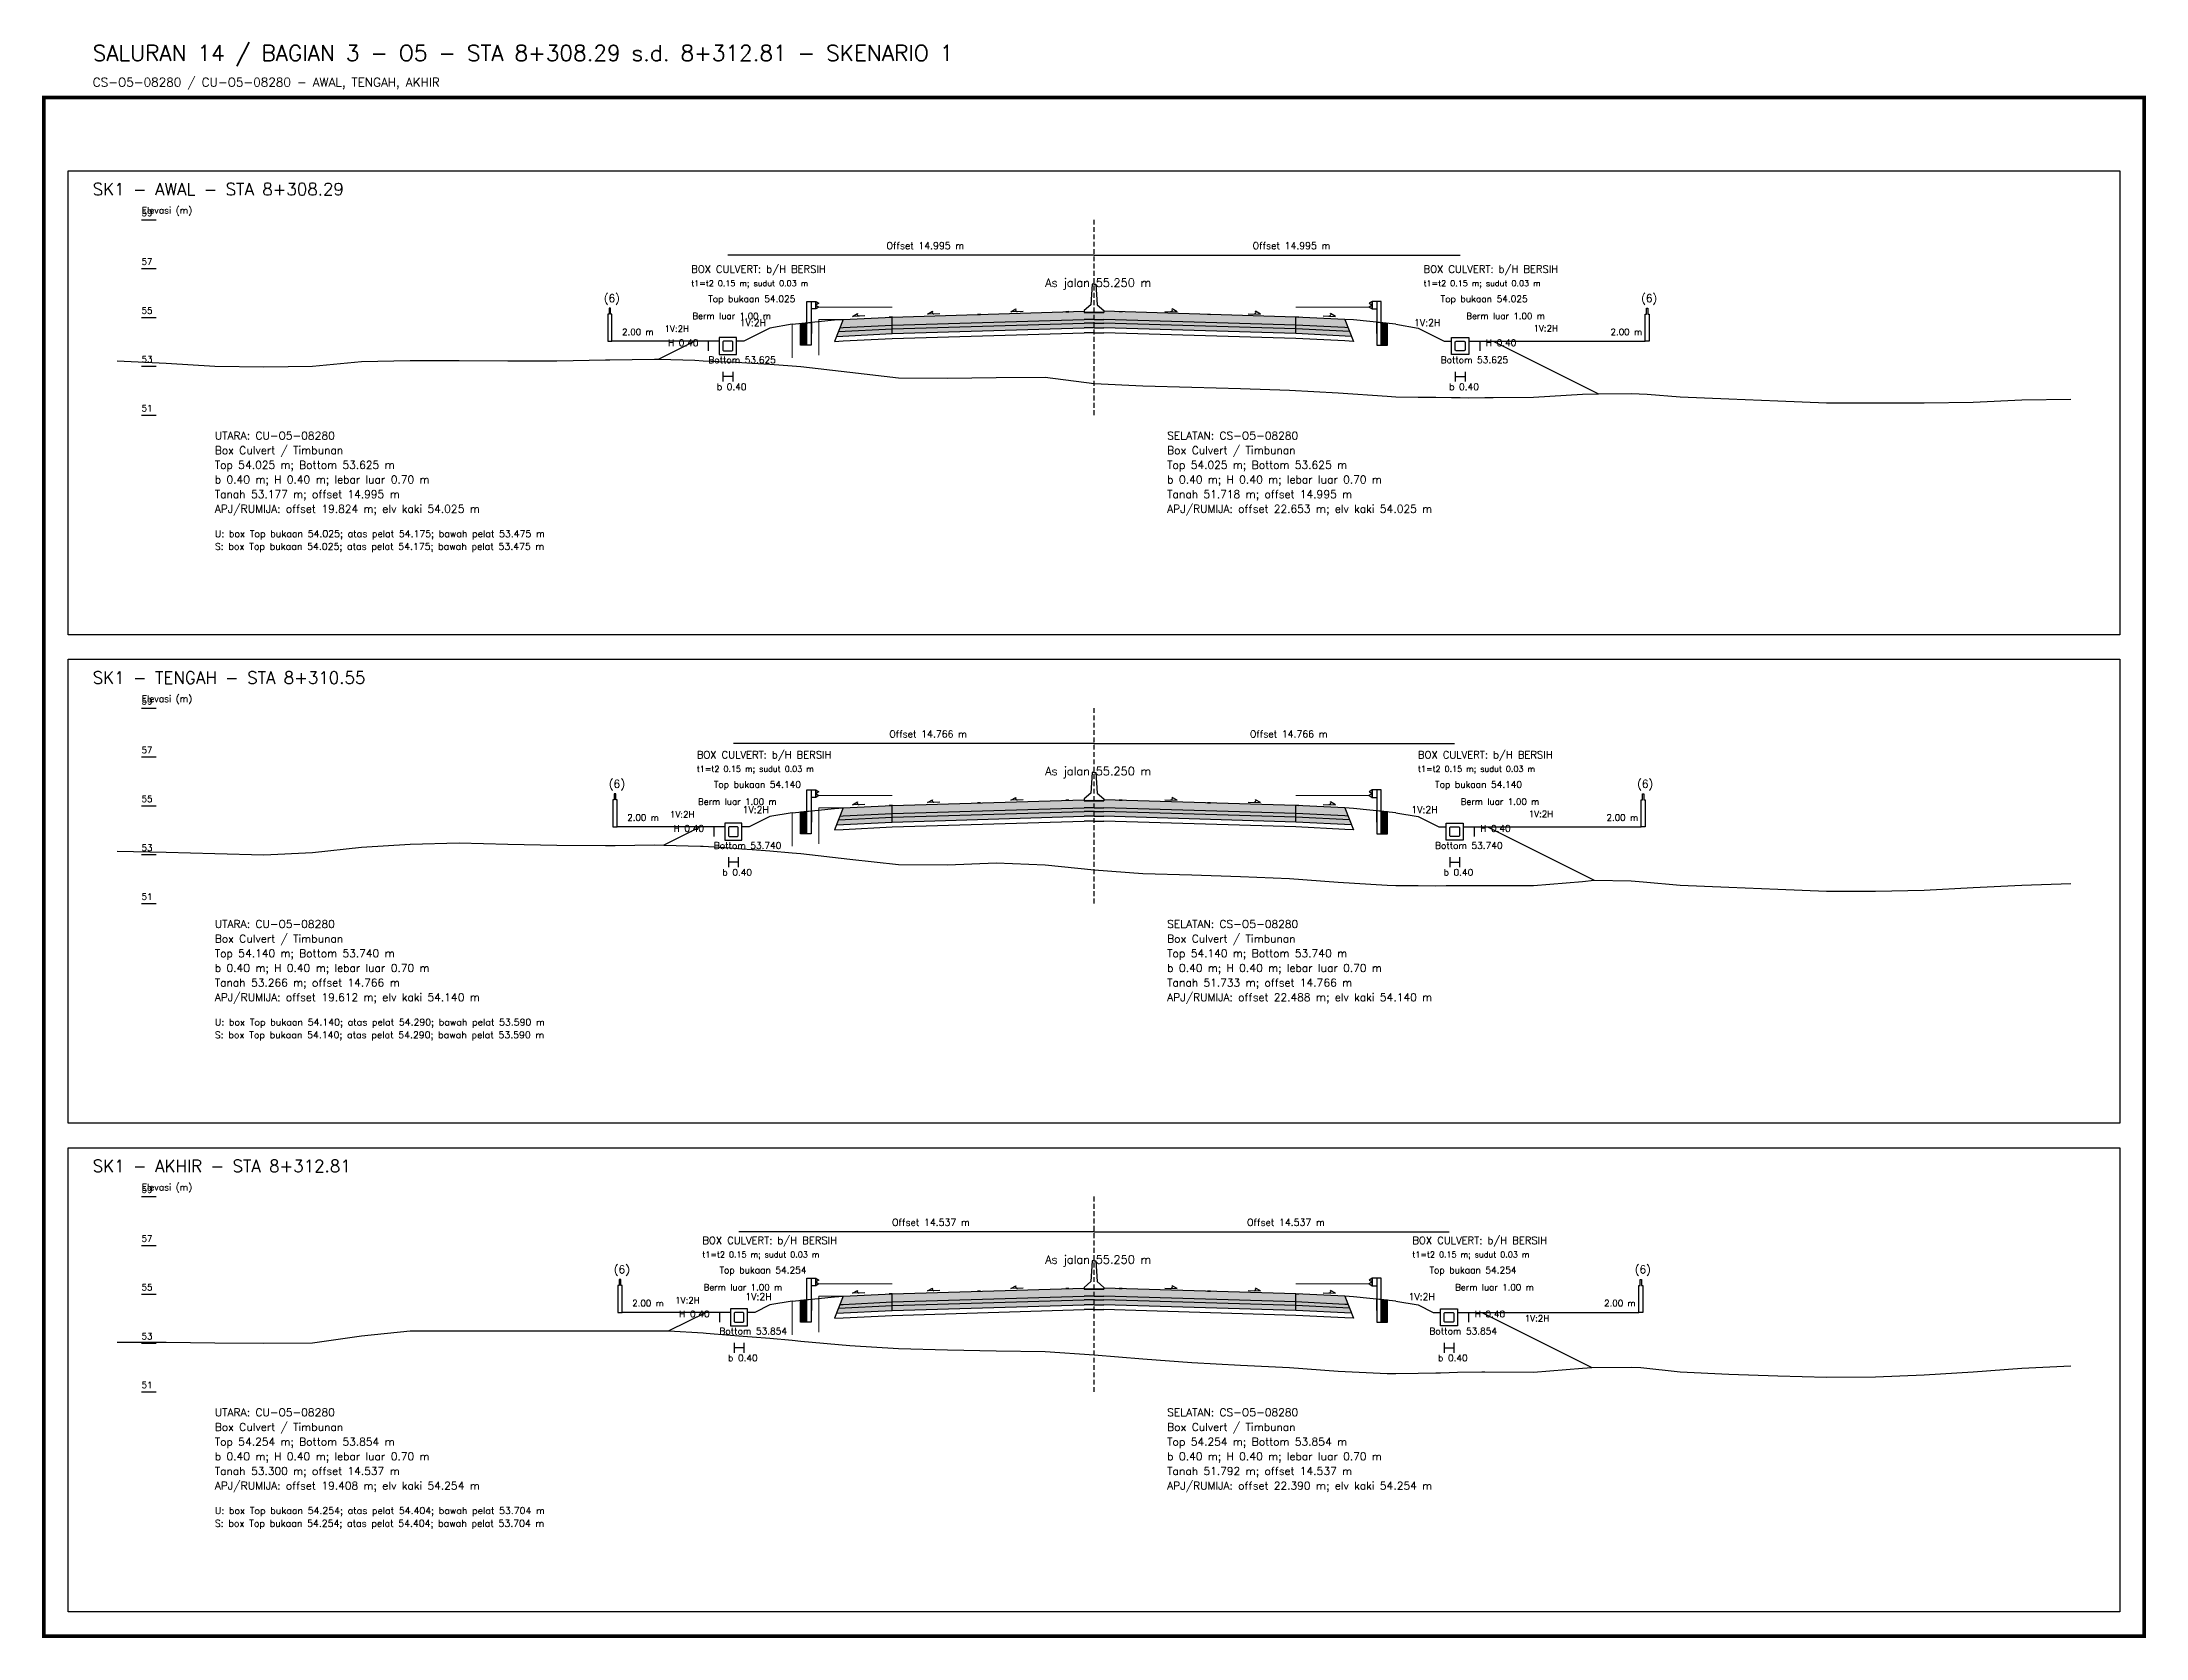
# Model space of a CAD drawing. Header units: metres. Extents: x -24715 to -24517, y 27498 to 30841.
# Drawn here: x -24714.7 to -24628.6, y 30266.3 to 30331.7 of the extents above; entities that cross this region are included whole.
import ezdxf

# ---------------------------------------------------------------- set-up
doc = ezdxf.new("R2010")
doc.units = ezdxf.units.M
doc.linetypes.add('PS_DASH', pattern=[0.3, 0.2, -0.1])
for name, color, linetype, lineweight in [('Dimensi', 230, 'Continuous', 20), ('GRS-ARSIR (HATCH)', 8, 'Continuous', 9), ('Guardrail', 20, 'Continuous', 30), ('HATCH - Beton ramping', 210, 'Continuous', 9), ('HATCH - LFA', 30, 'Continuous', 9), ('HATCH - Pavement', 50, 'Continuous', 9), ('Marka', 20, 'Continuous', 30), ('POT_ALL_GROUP', 2, 'Continuous', 70)]:
    doc.layers.add(name, color=color, linetype=linetype, lineweight=lineweight)
for name, color, linetype in [('POT_ALL_APJ', 2, 'Continuous'), ('POT_ALL_BORDER', 8, 'Continuous'), ('POT_ALL_BUILDING', 2, 'Continuous'), ('POT_ALL_CHANNEL1', 200, 'Continuous'), ('POT_ALL_DIM', 7, 'Continuous'), ('POT_ALL_GROUND', 1, 'Continuous'), ('POT_ALL_GUIDE', 8, 'Continuous'), ('POT_ALL_NOTE', 30, 'Continuous'), ('POT_ALL_ROAD', 4, 'Continuous')]:
    doc.layers.add(name, color=color, linetype=linetype)
doc.styles.get("Standard").update_dxf_attribs({"font": 'simplex.shx'})

msp = doc.modelspace()

# ---------------------------------------------------------------- texts
at = {"layer": 'POT_ALL_APJ'}
for s, height, p in [('(6)', 0.32, (-24691.72331, 30321.00697)), ('(6)', 0.32, (-24649.24637, 30321.00697)), ('2.00 m', 0.26, (-24690.97331, 30319.65697)), ('2.00 m', 0.26, (-24650.49637, 30319.65697)), ('(6)', 0.32, (-24691.51175, 30301.1213)), ('(6)', 0.32, (-24649.41155, 30301.1213)), ('2.00 m', 0.26, (-24690.76175, 30299.7713)), ('2.00 m', 0.26, (-24650.66155, 30299.7713)), ('(6)', 0.32, (-24691.3075, 30281.23562)), ('(6)', 0.32, (-24649.50984, 30281.23562)), ('2.00 m', 0.26, (-24690.5575, 30279.88562)), ('2.00 m', 0.26, (-24650.75984, 30279.88562))]:
    msp.add_text(s, height=height, dxfattribs=at).set_placement(p)
at = {"layer": 'POT_ALL_BUILDING'}
for s, height, p in [('BOX CULVERT: b/H BERSIH', 0.3, (-24688.14394, 30322.20697)), ('BOX CULVERT: b/H BERSIH', 0.3, (-24658.15485, 30322.20697)), ('t1=t2 0.15 m; sudut 0.03 m', 0.24, (-24688.14394, 30321.65697)), ('t1=t2 0.15 m; sudut 0.03 m', 0.24, (-24658.15485, 30321.65697)), ('BOX CULVERT: b/H BERSIH', 0.3, (-24687.91529, 30302.3213)), ('BOX CULVERT: b/H BERSIH', 0.3, (-24658.3835, 30302.3213)), ('t1=t2 0.15 m; sudut 0.03 m', 0.24, (-24687.91529, 30301.7713)), ('t1=t2 0.15 m; sudut 0.03 m', 0.24, (-24658.3835, 30301.7713)), ('BOX CULVERT: b/H BERSIH', 0.3, (-24687.68663, 30282.43562)), ('BOX CULVERT: b/H BERSIH', 0.3, (-24658.61216, 30282.43562)), ('t1=t2 0.15 m; sudut 0.03 m', 0.24, (-24687.68663, 30281.88562)), ('t1=t2 0.15 m; sudut 0.03 m', 0.24, (-24658.61216, 30281.88562))]:
    msp.add_text(s, height=height, dxfattribs=at).set_placement(p)
at = {"layer": 'POT_ALL_CHANNEL1'}
for s, height, p in [('Top bukaan 54.025', 0.27, (-24687.44394, 30321.00697)), ('Top bukaan 54.025', 0.27, (-24657.45485, 30321.00697)), ('Bottom 53.625', 0.27, (-24687.44394, 30318.50697)), ('Bottom 53.625', 0.27, (-24657.45485, 30318.50697)), ('UTARA: CU-O5-08280', 0.32, (-24707.64939, 30315.3816)), ('SELATAN: CS-O5-08280', 0.32, (-24668.64939, 30315.3816)), ('Top bukaan 54.140', 0.27, (-24687.21529, 30301.1213)), ('Top bukaan 54.140', 0.27, (-24657.6835, 30301.1213)), ('Bottom 53.740', 0.27, (-24687.21529, 30298.6213)), ('Bottom 53.740', 0.27, (-24657.6835, 30298.6213)), ('UTARA: CU-O5-08280', 0.32, (-24707.64939, 30295.3816)), ('SELATAN: CS-O5-08280', 0.32, (-24668.64939, 30295.3816)), ('Top bukaan 54.254', 0.27, (-24686.98663, 30281.23562)), ('Top bukaan 54.254', 0.27, (-24657.91216, 30281.23562)), ('Bottom 53.854', 0.27, (-24686.98663, 30278.73562)), ('Bottom 53.854', 0.27, (-24657.91216, 30278.73562)), ('UTARA: CU-O5-08280', 0.32, (-24707.64939, 30275.3816)), ('SELATAN: CS-O5-08280', 0.32, (-24668.64939, 30275.3816))]:
    msp.add_text(s, height=height, dxfattribs=at).set_placement(p)
at = {"layer": 'POT_ALL_DIM'}
for s, height, p in [('SK1 - AWAL - STA 8+308.29', 0.5, (-24712.64939, 30325.3816)), ('Elevasi (m)', 0.27, (-24710.64939, 30324.6316)), ('59', 0.26, (-24710.64939, 30324.5316)), ('Offset 14.995 m', 0.28, (-24680.14667, 30323.1816)), ('Offset 14.995 m', 0.28, (-24665.15212, 30323.1816)), ('57', 0.26, (-24710.64939, 30322.5316)), ('As jalan 55.250 m', 0.34, (-24673.64939, 30321.6316)), ('55', 0.26, (-24710.64939, 30320.5316)), ('Berm luar 1.00 m', 0.26, (-24688.09394, 30320.30697)), ('Berm luar 1.00 m', 0.26, (-24656.40485, 30320.30697)), ('1V:2H', 0.26, (-24689.23363, 30319.78711)), ('1V:2H', 0.28, (-24686.15662, 30320.02563)), ('1V:2H', 0.28, (-24658.54216, 30320.02563)), ('1V:2H', 0.26, (-24653.65061, 30319.80697)), ('53', 0.26, (-24710.64939, 30318.5316)), ('H 0.40', 0.27, (-24689.09394, 30319.20697)), ('H 0.40', 0.27, (-24655.60485, 30319.20697)), ('b 0.40', 0.27, (-24687.09394, 30317.40697)), ('b 0.40', 0.27, (-24657.10485, 30317.40697)), ('51', 0.26, (-24710.64939, 30316.5316)), ('Top 54.025 m; Bottom 53.625 m', 0.32, (-24707.64939, 30314.1816)), ('Box Culvert / Timbunan', 0.32, (-24707.64939, 30314.7816)), ('Top 54.025 m; Bottom 53.625 m', 0.32, (-24668.64939, 30314.1816)), ('Box Culvert / Timbunan', 0.32, (-24668.64939, 30314.7816)), ('b 0.40 m; H 0.40 m; lebar luar 0.70 m', 0.32, (-24707.64939, 30313.5816)), ('b 0.40 m; H 0.40 m; lebar luar 0.70 m', 0.32, (-24668.64939, 30313.5816)), ('Tanah 53.177 m; offset 14.995 m', 0.32, (-24707.64939, 30312.9816)), ('APJ/RUMIJA: offset 19.824 m; elv kaki 54.025 m', 0.32, (-24707.64939, 30312.3816)), ('Tanah 51.718 m; offset 14.995 m', 0.32, (-24668.64939, 30312.9816)), ('APJ/RUMIJA: offset 22.653 m; elv kaki 54.025 m', 0.32, (-24668.64939, 30312.3816)), ('SK1 - TENGAH - STA 8+310.55', 0.5, (-24712.64939, 30305.3816)), ('59', 0.26, (-24710.64939, 30304.5316)), ('Elevasi (m)', 0.27, (-24710.64939, 30304.6316)), ('Offset 14.766 m', 0.28, (-24680.03234, 30303.1816)), ('Offset 14.766 m', 0.28, (-24665.26645, 30303.1816)), ('57', 0.26, (-24710.64939, 30302.5316)), ('As jalan 55.250 m', 0.34, (-24673.64939, 30301.6316)), ('55', 0.26, (-24710.64939, 30300.5316)), ('Berm luar 1.00 m', 0.26, (-24687.86529, 30300.4213)), ('Berm luar 1.00 m', 0.26, (-24656.6335, 30300.4213)), ('1V:2H', 0.26, (-24689.01352, 30299.89719)), ('1V:2H', 0.28, (-24686.0423, 30300.08279)), ('1V:2H', 0.28, (-24658.65649, 30300.08279)), ('1V:2H', 0.26, (-24653.84753, 30299.9213)), ('H 0.40', 0.27, (-24688.86529, 30299.3213)), ('H 0.40', 0.27, (-24655.8335, 30299.3213)), ('53', 0.26, (-24710.64939, 30298.5316)), ('b 0.40', 0.27, (-24686.86529, 30297.5213)), ('b 0.40', 0.27, (-24657.3335, 30297.5213)), ('51', 0.26, (-24710.64939, 30296.5316)), ('Box Culvert / Timbunan', 0.32, (-24707.64939, 30294.7816)), ('Box Culvert / Timbunan', 0.32, (-24668.64939, 30294.7816)), ('Top 54.140 m; Bottom 53.740 m', 0.32, (-24707.64939, 30294.1816)), ('b 0.40 m; H 0.40 m; lebar luar 0.70 m', 0.32, (-24707.64939, 30293.5816)), ('Top 54.140 m; Bottom 53.740 m', 0.32, (-24668.64939, 30294.1816)), ('b 0.40 m; H 0.40 m; lebar luar 0.70 m', 0.32, (-24668.64939, 30293.5816)), ('Tanah 53.266 m; offset 14.766 m', 0.32, (-24707.64939, 30292.9816)), ('Tanah 51.733 m; offset 14.766 m', 0.32, (-24668.64939, 30292.9816)), ('APJ/RUMIJA: offset 19.612 m; elv kaki 54.140 m', 0.32, (-24707.64939, 30292.3816)), ('APJ/RUMIJA: offset 22.488 m; elv kaki 54.140 m', 0.32, (-24668.64939, 30292.3816)), ('SK1 - AKHIR - STA 8+312.81', 0.5, (-24712.64939, 30285.3816)), ('59', 0.26, (-24710.64939, 30284.5316)), ('Elevasi (m)', 0.27, (-24710.64939, 30284.6316)), ('Offset 14.537 m', 0.28, (-24679.91801, 30283.1816)), ('Offset 14.537 m', 0.28, (-24665.38077, 30283.1816)), ('57', 0.26, (-24710.64939, 30282.5316)), ('As jalan 55.250 m', 0.34, (-24673.64939, 30281.6316)), ('55', 0.26, (-24710.64939, 30280.5316)), ('1V:2H', 0.26, (-24688.79707, 30280.00542)), ('Berm luar 1.00 m', 0.26, (-24687.63663, 30280.53562)), ('1V:2H', 0.28, (-24685.92797, 30280.13995)), ('1V:2H', 0.28, (-24658.77082, 30280.13995)), ('Berm luar 1.00 m', 0.26, (-24656.86216, 30280.53562)), ('H 0.40', 0.27, (-24688.63663, 30279.43562)), ('H 0.40', 0.27, (-24656.06216, 30279.43562)), ('1V:2H', 0.26, (-24654.011, 30279.26003)), ('53', 0.26, (-24710.64939, 30278.5316)), ('b 0.40', 0.27, (-24686.63663, 30277.63562)), ('b 0.40', 0.27, (-24657.56216, 30277.63562)), ('51', 0.26, (-24710.64939, 30276.5316)), ('Box Culvert / Timbunan', 0.32, (-24707.64939, 30274.7816)), ('Box Culvert / Timbunan', 0.32, (-24668.64939, 30274.7816)), ('Top 54.254 m; Bottom 53.854 m', 0.32, (-24707.64939, 30274.1816)), ('Top 54.254 m; Bottom 53.854 m', 0.32, (-24668.64939, 30274.1816)), ('Tanah 53.300 m; offset 14.537 m', 0.32, (-24707.64939, 30272.9816)), ('b 0.40 m; H 0.40 m; lebar luar 0.70 m', 0.32, (-24707.64939, 30273.5816)), ('Tanah 51.792 m; offset 14.537 m', 0.32, (-24668.64939, 30272.9816)), ('b 0.40 m; H 0.40 m; lebar luar 0.70 m', 0.32, (-24668.64939, 30273.5816)), ('APJ/RUMIJA: offset 19.408 m; elv kaki 54.254 m', 0.32, (-24707.64939, 30272.3816)), ('APJ/RUMIJA: offset 22.390 m; elv kaki 54.254 m', 0.32, (-24668.64939, 30272.3816))]:
    msp.add_text(s, height=height, dxfattribs=at).set_placement(p)
at = {"layer": 'POT_ALL_GROUP', "lineweight": 0}
for s, height, p in [('SALURAN 14 / BAGIAN 3 - O5 - STA 8+308.29 s.d. 8+312.81 - SKENARIO 1', 0.65, (-24712.64939, 30330.8816)), ('CS-O5-08280 / CU-O5-08280 - AWAL, TENGAH, AKHIR', 0.36, (-24712.64939, 30329.8316))]:
    msp.add_text(s, height=height, dxfattribs=at).set_placement(p)
at = {"layer": 'POT_ALL_NOTE'}
for s, p in [('S: box Top bukaan 54.025; atas pelat 54.175; bawah pelat 53.475 m', (-24707.64939, 30310.8616)), ('U: box Top bukaan 54.025; atas pelat 54.175; bawah pelat 53.475 m', (-24707.64939, 30311.3816)), ('U: box Top bukaan 54.140; atas pelat 54.290; bawah pelat 53.590 m', (-24707.64939, 30291.3816)), ('S: box Top bukaan 54.140; atas pelat 54.290; bawah pelat 53.590 m', (-24707.64939, 30290.8616)), ('U: box Top bukaan 54.254; atas pelat 54.404; bawah pelat 53.704 m', (-24707.64939, 30271.3816)), ('S: box Top bukaan 54.254; atas pelat 54.404; bawah pelat 53.704 m', (-24707.64939, 30270.8616))]:
    msp.add_text(s, height=0.28, dxfattribs=at).set_placement(p)

# ---------------------------------------------------------------- blocks, each defined once
blk = doc.blocks.new('JALAN_ASLI_TIPIKAL_2OKT_METER')
at = {"layer": 'Guardrail', "lineweight": 9}
h = blk.add_hatch(dxfattribs=at)
h.set_pattern_fill('JIS_LC_20', color=256, scale=0.002)
h.set_pattern_definition([(45, (-29.65569, -21.99233), (-0.02828427, 0.02828427), []), (45, (-29.65489, -21.99233), (-0.02828427, 0.02828427), [])])
h.paths.add_polyline_path([(-12.025, -1.394), (-11.753, -1.394), (-11.753, -0.471), (-12.018, -0.498)])
h = blk.add_hatch(dxfattribs=at)
h.set_pattern_fill('JIS_LC_20', color=256, scale=0.002)
h.set_pattern_definition([(45, (-29.40569, -21.99233), (-0.02828427, 0.02828427), []), (45, (-29.40489, -21.99233), (-0.02828427, 0.02828427), [])])
h.paths.add_polyline_path([(12.018, -0.498), (11.753, -0.471), (11.753, -1.394), (12.025, -1.394)])
at = {"layer": 'HATCH - Beton ramping'}
h = blk.add_hatch(dxfattribs=at)
h.set_pattern_fill('AR-CONC', color=256, scale=0.0005)
h.set_pattern_definition([(50, (-28.949556, -21.99233), (0.09109233, -0.00796954), [0.009525, -0.104775]), (355, (-28.94956, -21.99233), (-0.0176217, 0.09552842), [0.00762, -0.0838203]), (100.45144, (-28.941965, -21.992995), (0.07347062, 0.08755888), [0.008095, -0.08904512]), (46.1842, (-28.94956, -21.96693), (0.13553952, -0.02102116), [0.0142875, -0.1571625]), (96.63556, (-28.93826, -21.96868), (0.11870207, 0.12371306), [0.0121425, -0.1335678]), (351.18415, (-28.94956, -21.96693), (0.11870207, 0.12371306), [0.01143, -0.12572987]), (21, (-28.936856, -21.97328), (0.0758072, -0.0511326), [0.009525, -0.104775]), (326, (-28.93686, -21.97328), (0.03090101, 0.09209398), [0.00762, -0.08382]), (71.45144, (-28.93054, -21.97754), (0.1067082, 0.04096138), [0.008095, -0.08904497]), (37.5, (-28.949556, -21.99233), (0.001544302, 0.04227752), [0, -0.082804, 0, -0.08509, 0, -0.0841375]), (7.5, (-28.949556, -21.99233), (0.03340983, 0.05009029), [0, -0.048514, 0, -0.080899, 0, -0.0320675]), (327.5, (-28.977877, -21.99233), (0.067795298, -0.002864372), [0, -0.03175, 0, -0.09906, 0, -0.131445]), (317.5, (-28.990577, -21.99233), (0.07406459, 0.01271325), [0, -0.041275, 0, -0.065786, 0, -0.093345])])
h.paths.add_polyline_path([(-8.27, -0.566), (-10.401, -0.666), (-10.461, -0.826), (-8.27, -0.716)])
h.paths.add_polyline_path([(-0.4, -0.48), (0, -0.48), (0, -0.33), (-0.4, -0.33), (-8.27, -0.566), (-8.27, -0.716)])
h = blk.add_hatch(dxfattribs=at)
h.set_pattern_fill('AR-CONC', color=256, scale=0.0005)
h.set_pattern_definition([(50, (-28.699556, -21.99233), (0.09109233, -0.00796954), [0.009525, -0.104775]), (355, (-28.69956, -21.99233), (-0.01762171, 0.09552842), [0.00762, -0.0838203]), (100.45144, (-28.691965, -21.992995), (0.07347062, 0.08755888), [0.008095, -0.08904512]), (46.1842, (-28.69956, -21.96693), (0.13553952, -0.02102116), [0.0142875, -0.1571625]), (96.63556, (-28.68826, -21.96868), (0.11870207, 0.12371306), [0.0121425, -0.1335678]), (351.18415, (-28.69956, -21.96693), (0.11870207, 0.12371306), [0.01143, -0.12572987]), (21, (-28.686856, -21.97328), (0.0758072, -0.0511326), [0.009525, -0.104775]), (326, (-28.68686, -21.97328), (0.03090101, 0.09209398), [0.00762, -0.08382]), (71.45144, (-28.68054, -21.97754), (0.10670821, 0.04096138), [0.008095, -0.08904497]), (37.5, (-28.699556, -21.99233), (0.001544302, 0.04227752), [0, -0.082804, 0, -0.08509, 0, -0.0841375]), (7.5, (-28.699556, -21.99233), (0.03340983, 0.050090287), [0, -0.048514, 0, -0.080899, 0, -0.0320675]), (327.5, (-28.727877, -21.99233), (0.067795298, -0.002864372), [0, -0.03175, 0, -0.09906, 0, -0.131445]), (317.5, (-28.740577, -21.99233), (0.07406459, 0.012713246), [0, -0.041275, 0, -0.065786, 0, -0.093345])])
h.paths.add_polyline_path([(8.27, -0.566), (10.401, -0.666), (10.461, -0.826), (8.27, -0.716)])
h.paths.add_polyline_path([(0.4, -0.48), (0, -0.48), (0, -0.33), (0.4, -0.33), (8.27, -0.566), (8.27, -0.716)])
at = {"layer": 'HATCH - LFA'}
h = blk.add_hatch(dxfattribs=at)
h.set_pattern_fill('GRAVEL', color=256, scale=0.0075)
h.set_pattern_definition([(228.012788, (-28.812396, -21.801831), (-1.524, -1.7145), [0.0256291, -2.5372863]), (184.96974, (-28.829541, -21.820881), (2.2859999991, 0.1905000109), [0.04398035, -4.3540537]), (132.510447, (-28.873356, -21.824691), (1.9050000008, -2.0954999993), [0.0310111, -3.0701042]), (267.27369, (-28.947651, -21.872316), (0.1905000004, 3.81), [0.0400503, -3.9649828]), (292.833654, (-28.949556, -21.912321), (-0.9525, 2.286), [0.0392725, -3.8879856]), (357.27369, (-28.934316, -21.948516), (-3.81, 0.1905000004), [0.0400503, -3.9649828]), (37.69424, (-28.894311, -21.950421), (-2.4764999999, -1.9050000001), [0.0529645, -5.24348365]), (72.255328, (-28.852401, -21.918036), (1.3335000004, 4.1909999999), [0.050004, -4.95039425]), (121.429566, (-28.837161, -21.870411), (-1.5240000002, 2.4764999999), [0.040186, -3.9784159]), (175.23636, (-28.858116, -21.836121), (2.0955, -0.1905), [0.0458785, -2.2480453]), (222.397438, (-28.903836, -21.832311), (-2.2859999999, -2.0955000001), [0.05933084, -5.8737579]), (138.814075, (-28.759056, -21.874221), (-1.3335, 1.143), [0.0202503, -2.0047924]), (171.469234, (-28.774296, -21.860886), (2.4765, -0.3809999996), [0.03852615, -3.8140979]), (225, (-28.8124, -21.85517), (0, -0.1905), [0.0269407, -0.242467]), (203.19859, (-28.82573, -21.832311), (0.9525, 0.381), [0.0145081, -1.4362967]), (291.80141, (-28.839066, -21.838026), (-0.1905, 0.5715), [0.0205174, -1.0053565]), (30.96376, (-28.831446, -21.857076), (0.5715, 0.381), [0.033324, -1.0774724]), (161.56505, (-28.80287, -21.83993), (0.381, -0.1905), [0.0240965, -0.5783174]), (16.38954, (-28.949556, -21.838026), (1.905, 0.5715), [0.0337566, -3.341912]), (70.346176, (-28.917171, -21.828501), (-0.762, -2.0955), [0.0283199, -2.8036662]), (293.19859, (-28.80287, -21.801831), (-0.381, 0.9525), [0.029016, -1.4217888]), (343.61046, (-28.791441, -21.828501), (-1.905, 0.5715), [0.0337566, -3.341912]), (339.443955, (-28.949556, -21.956136), (-0.9525, 0.381), [0.0325526, -1.5950801]), (294.77514, (-28.919076, -21.967566), (-0.952500001, 2.0954999995), [0.0272754, -2.7002695]), (66.80141, (-28.800966, -21.992331), (0.381, 0.9525), [0.029016, -1.4217888]), (17.354025, (-28.789536, -21.965661), (-2.4765, -0.762), [0.0319337, -3.1614282]), (69.443955, (-28.89431, -21.992331), (-0.381, -0.9525), [0.0162763, -1.6113564]), (101.30993, (-28.812396, -21.99233), (-0.1905, 0.762), [0.0097136, -0.9616496]), (165.96376, (-28.8143, -21.982806), (0.5715, -0.1905), [0.0392725, -0.7461791]), (186.009006, (-28.852401, -21.973281), (1.905, 0.1905), [0.036395, -3.6031024]), (303.69007, (-28.831446, -21.87422), (-0.1905, 0.381), [0.0274743, -0.6593832]), (353.157227, (-28.816206, -21.897081), (3.2385, -0.3809999998), [0.0479668, -4.7487007]), (60.945396, (-28.76858, -21.902796), (-0.762, -1.3335), [0.0196131, -1.9417044]), (90, (-28.75906, -21.88565), (-0.1905, 0.1905), [0.01143, -0.17907]), (120.256437, (-28.856211, -21.967566), (0.762, -1.3335), [0.026465, -2.6200456]), (48.012787, (-28.869546, -21.944706), (1.524, 1.7145), [0.0512582, -2.5116572]), (0, (-28.83526, -21.9066), (0.1905, 0.1905), [0.04953, -0.14097]), (325.304846, (-28.785726, -21.906606), (1.9050000007, -1.333499999), [0.0301207, -2.9819488]), (254.0546, (-28.76096, -21.92375), (-0.1905, -0.762), [0.0277372, -1.3591238]), (207.645975, (-28.768581, -21.950421), (-3.6195000001, -1.9049999997), [0.0451609, -4.4709348]), (175.426079, (-28.808586, -21.971376), (-2.4765, 0.1905), [0.0477772, -4.7299385])])
h.paths.add_polyline_path([(-8.27, -0.716), (-10.461, -0.826), (-10.54, -1.03), (-8.27, -0.916)])
h.paths.add_polyline_path([(-0.4, -0.68), (0, -0.68), (0, -0.48), (-0.4, -0.48), (-8.27, -0.716), (-8.27, -0.916)])
h = blk.add_hatch(dxfattribs=at)
h.set_pattern_fill('GRAVEL', color=256, scale=0.0075)
h.set_pattern_definition([(228.012788, (-28.562396, -21.801831), (-1.524, -1.7145), [0.0256291, -2.5372863]), (184.96974, (-28.579541, -21.820881), (2.2859999991, 0.1905000109), [0.04398035, -4.3540537]), (132.510447, (-28.623356, -21.824691), (1.9050000008, -2.0954999993), [0.0310111, -3.0701042]), (267.27369, (-28.697651, -21.872316), (0.1905000004, 3.81), [0.04005034, -3.9649828]), (292.833654, (-28.699556, -21.912321), (-0.9525, 2.286), [0.0392725, -3.8879856]), (357.27369, (-28.684316, -21.948516), (-3.81, 0.1905000004), [0.04005034, -3.9649828]), (37.69424, (-28.644311, -21.950421), (-2.4764999999, -1.9050000001), [0.0529645, -5.24348365]), (72.255328, (-28.602401, -21.918036), (1.3335000004, 4.1909999999), [0.050004, -4.95039425]), (121.429566, (-28.587161, -21.870411), (-1.5240000002, 2.4764999999), [0.040186, -3.9784159]), (175.23636, (-28.608116, -21.836121), (2.0955, -0.1905000003), [0.0458785, -2.2480453]), (222.397438, (-28.653836, -21.832311), (-2.2859999999, -2.0955000001), [0.05933084, -5.87375794]), (138.814075, (-28.509056, -21.874221), (-1.3335, 1.143), [0.02025034, -2.0047924]), (171.469234, (-28.524296, -21.860886), (2.4765, -0.3809999996), [0.03852615, -3.8140979]), (225, (-28.5624, -21.85517), (0, -0.1905), [0.0269407, -0.242467]), (203.19859, (-28.57573, -21.832311), (0.9525, 0.381), [0.0145081, -1.4362967]), (291.80141, (-28.589066, -21.838026), (-0.1905, 0.5715), [0.0205174, -1.0053565]), (30.96376, (-28.581446, -21.857076), (0.5715, 0.381), [0.033324, -1.0774724]), (161.56505, (-28.55287, -21.83993), (0.381, -0.1905), [0.0240965, -0.57831736]), (16.38954, (-28.699556, -21.838026), (1.905, 0.5715), [0.0337566, -3.341912]), (70.346176, (-28.667171, -21.828501), (-0.762, -2.0955), [0.0283199, -2.8036662]), (293.19859, (-28.55287, -21.801831), (-0.381, 0.9525), [0.029016, -1.4217888]), (343.61046, (-28.541441, -21.828501), (-1.905, 0.5714999999), [0.0337566, -3.341912]), (339.443955, (-28.699556, -21.956136), (-0.9525, 0.381), [0.03255264, -1.5950801]), (294.77514, (-28.669076, -21.967566), (-0.952500001, 2.0954999995), [0.0272754, -2.7002695]), (66.80141, (-28.550966, -21.992331), (0.381, 0.9525), [0.029016, -1.4217888]), (17.354025, (-28.539536, -21.965661), (-2.4765, -0.7620000002), [0.0319337, -3.1614282]), (69.443955, (-28.64431, -21.992331), (-0.381, -0.9525), [0.0162763, -1.6113564]), (101.30993, (-28.562396, -21.99233), (-0.1905, 0.762), [0.0097136, -0.9616496]), (165.96376, (-28.5643, -21.982806), (0.5715, -0.1905), [0.0392725, -0.7461791]), (186.009006, (-28.602401, -21.973281), (1.905, 0.1905), [0.036395, -3.6031024]), (303.69007, (-28.581446, -21.87422), (-0.1905, 0.381), [0.0274743, -0.6593832]), (353.157227, (-28.566206, -21.897081), (3.2385, -0.3809999998), [0.04796676, -4.7487007]), (60.945396, (-28.51858, -21.902796), (-0.762, -1.3335), [0.0196131, -1.9417044]), (90, (-28.50906, -21.88565), (-0.1905, 0.1905), [0.01143, -0.17907]), (120.256437, (-28.606211, -21.967566), (0.762, -1.3335), [0.026465, -2.62004556]), (48.012787, (-28.619546, -21.944706), (1.524, 1.7145), [0.0512582, -2.5116572]), (0, (-28.58526, -21.9066), (0.1905, 0.1905), [0.04953, -0.14097]), (325.304846, (-28.535726, -21.906606), (1.9050000007, -1.333499999), [0.0301207, -2.98194875]), (254.054604, (-28.51096, -21.92375), (-0.1905, -0.762), [0.0277372, -1.35912375]), (207.645975, (-28.518581, -21.950421), (-3.6195000001, -1.9049999997), [0.0451609, -4.4709348]), (175.426079, (-28.558586, -21.971376), (-2.4765, 0.1905), [0.0477772, -4.7299385])])
h.paths.add_polyline_path([(8.27, -0.716), (10.461, -0.826), (10.54, -1.03), (8.27, -0.916)])
h.paths.add_polyline_path([(0.4, -0.68), (0, -0.68), (0, -0.48), (0.4, -0.48), (8.27, -0.716), (8.27, -0.916)])
at = {"layer": 'HATCH - Pavement'}
h = blk.add_hatch(dxfattribs=at)
h.set_pattern_fill('AR-CONC', color=256, scale=0.001)
h.set_pattern_definition([(50, (-89.43046, -52.62889), (0.18218467, -0.01593909), [0.01905, -0.20955]), (355, (-89.43046, -52.6289), (-0.03524342, 0.19105685), [0.01524, -0.1676406]), (100.45144, (-89.41528, -52.63022), (0.14694125, 0.17511775), [0.01619, -0.17809024]), (46.1842, (-89.43046, -52.5781), (0.27107904, -0.04204233), [0.028575, -0.314325]), (96.63556, (-89.40787, -52.5816), (0.23740413, 0.2474261), [0.024285, -0.2671356]), (351.18415, (-89.43046, -52.5781), (0.2374041, 0.2474261), [0.02286, -0.2514597]), (21, (-89.40506, -52.59079), (0.1516144, -0.1022652), [0.01905, -0.20955]), (326, (-89.40506, -52.5908), (0.06180203, 0.18418797), [0.01524, -0.16764]), (71.45144, (-89.39243, -52.59931), (0.21341642, 0.08192277), [0.01619, -0.17808994]), (37.5, (-89.43046, -52.62889), (0.003088603, 0.08455504), [0, -0.165608, 0, -0.17018, 0, -0.168275]), (7.5, (-89.43046, -52.62889), (0.06681966, 0.100180575), [0, -0.097028, 0, -0.161798, 0, -0.064135]), (327.5, (-89.4871, -52.62889), (0.135590595, -0.005728744), [0, -0.0635, 0, -0.19812, 0, -0.26289]), (317.5, (-89.5125, -52.62889), (0.14812918, 0.02542649), [0, -0.08255, 0, -0.131572, 0, -0.18669])])
h.paths.add_polyline_path([(-8.27, -0.236), (-10.27, -0.336), (-10.401, -0.673), (-10.27, -0.666), (-8.27, -0.566)])
h.paths.add_polyline_path([(-0.4, -0.33), (0, -0.33), (0, 0), (-0.4, 0), (-8.27, -0.236), (-8.27, -0.566)])
h = blk.add_hatch(dxfattribs=at)
h.set_pattern_fill('AR-CONC', color=256, scale=0.001)
h.set_pattern_definition([(50, (-89.18046, -52.62889), (0.18218467, -0.01593909), [0.01905, -0.20955]), (355, (-89.18046, -52.6289), (-0.03524342, 0.19105685), [0.01524, -0.16764058]), (100.45144, (-89.16528, -52.63022), (0.14694125, 0.17511775), [0.01619, -0.17809024]), (46.1842, (-89.18046, -52.5781), (0.27107904, -0.04204233), [0.028575, -0.314325]), (96.63556, (-89.15787, -52.5816), (0.23740413, 0.2474261), [0.024285, -0.2671356]), (351.18415, (-89.18046, -52.5781), (0.2374041, 0.2474261), [0.02286, -0.2514597]), (21, (-89.15506, -52.59079), (0.1516144, -0.1022652), [0.01905, -0.20955]), (326, (-89.15506, -52.5908), (0.06180203, 0.18418797), [0.01524, -0.16764]), (71.45144, (-89.14243, -52.59931), (0.21341642, 0.08192277), [0.01619, -0.17808994]), (37.5, (-89.18046, -52.62889), (0.003088603, 0.08455504), [0, -0.165608, 0, -0.17018, 0, -0.168275]), (7.5, (-89.18046, -52.62889), (0.06681966, 0.100180575), [0, -0.097028, 0, -0.161798, 0, -0.064135]), (327.5, (-89.2371, -52.62889), (0.135590595, -0.005728744), [0, -0.0635, 0, -0.19812, 0, -0.26289]), (317.5, (-89.2625, -52.62889), (0.14812918, 0.02542649), [0, -0.08255, 0, -0.131572, 0, -0.18669])])
h.paths.add_polyline_path([(8.27, -0.236), (10.27, -0.336), (10.401, -0.673), (10.27, -0.666), (8.27, -0.566)])
h.paths.add_polyline_path([(0.4, -0.33), (0, -0.33), (0, 0), (0.4, 0), (8.27, -0.236), (8.27, -0.566)])
at = {"layer": 'Marka'}
h = blk.add_hatch(color=256, dxfattribs=at)
h.dxf.hatch_style = 1
h.paths.add_polyline_path([(-8.27, -0.23), (-8.39, -0.236), (-8.39, -0.242), (-8.27, -0.236)])
h.paths.add_polyline_path([(-4.65, -0.122), (-4.77, -0.125), (-4.77, -0.131), (-4.65, -0.128)])
h.paths.add_polyline_path([(-1.03, -0.019), (-1.03, -0.013), (-1.15, -0.017), (-1.15, -0.023)])
h = blk.add_hatch(color=256, dxfattribs=at)
h.dxf.hatch_style = 1
h.paths.add_polyline_path([(8.27, -0.23), (8.39, -0.236), (8.39, -0.242), (8.27, -0.236)])
h.paths.add_polyline_path([(4.65, -0.122), (4.77, -0.125), (4.77, -0.131), (4.65, -0.128)])
h.paths.add_polyline_path([(1.03, -0.019), (1.03, -0.013), (1.15, -0.017), (1.15, -0.023)])
for p, q in [((-8.27, -0.236), (-0.4, 0)), ((8.27, -0.236), (0.4, 0)), ((-12.353, -0.533), (-10.622, -0.354)), ((-10.27, -0.336), (-10.62, -1.234)), ((-10.62, -0.354), (-10.27, -0.336)), ((-10.461, -0.826), (-8.27, -0.716)), ((-10.401, -0.673), (-10.27, -0.666)), ((-10.27, -0.336), (-8.27, -0.236)), ((-10.27, -0.666), (-8.27, -0.566)), ((-8.27, -0.916), (-8.27, -0.236)), ((-8.27, -0.566), (-0.4, -0.33)), ((-8.27, -0.716), (-0.4, -0.48)), ((-8.27, -0.916), (-0.4, -0.68)), ((0, -0.05), (-0.4, -0.05)), ((0, -0.33), (-0.4, -0.33)), ((0, -0.48), (-0.4, -0.48)), ((0, -0.68), (-0.4, -0.68)), ((0, -0.05), (0.4, -0.05)), ((0, -0.33), (0.4, -0.33)), ((0, -0.48), (0.4, -0.48)), ((0, -0.68), (0.4, -0.68)), ((8.27, -0.566), (0.4, -0.33)), ((8.27, -0.716), (0.4, -0.48)), ((8.27, -0.916), (0.4, -0.68)), ((8.27, -0.916), (8.27, -0.236)), ((10.27, -0.336), (8.27, -0.236)), ((10.27, -0.666), (8.27, -0.566)), ((10.461, -0.826), (8.27, -0.716)), ((10.27, -0.336), (10.62, -1.234)), ((10.62, -0.354), (10.27, -0.336)), ((10.401, -0.673), (10.27, -0.666)), ((12.353, -0.533), (10.622, -0.354)), ((-10.62, -1.234), (-10.27, -1.216)), ((-10.54, -1.03), (-8.27, -0.916)), ((-10.27, -1.216), (-8.27, -1.116)), ((-8.27, -1.116), (-0.4, -0.88)), ((0, -0.88), (-0.4, -0.88)), ((0, -0.88), (0.4, -0.88)), ((8.27, -1.116), (0.4, -0.88)), ((10.54, -1.03), (8.27, -0.916)), ((10.27, -1.216), (8.27, -1.116)), ((10.62, -1.234), (10.27, -1.216))]:
    blk.add_line(p, q)
for points in [[(0, 1.11), (-0.075, 1.11), (-0.125, 0.27), (-0.4, 0.03), (-0.4, -0.05), (0, -0.05)], [(0, 1.11), (0.075, 1.11), (0.125, 0.27), (0.4, 0.03), (0.4, -0.05), (0, -0.05)], [(-6.818, -0.116), (-6.616, 0)], [(-3.401, -0.02), (-3.199, 0.096)], [(3.401, -0.02), (3.199, 0.096)], [(6.818, -0.116), (6.616, 0)], [(-9.887, -0.208), (-9.686, -0.092)], [(-9.387, -0.193), (-9.887, -0.208)], [(-6.318, -0.101), (-6.818, -0.116)], [(-2.901, -0.005), (-3.401, -0.02)], [(2.901, -0.005), (3.401, -0.02)], [(6.318, -0.101), (6.818, -0.116)], [(9.387, -0.193), (9.887, -0.208)], [(9.887, -0.208), (9.686, -0.092)]]:
    blk.add_lwpolyline(points)
for centre, start, end in [((-6.556, -0.037), 148.28164, 271.71836), ((-3.139, 0.059), 148.28164, 271.71836), ((3.139, 0.059), 268.28164, 31.71836), ((6.556, -0.037), 268.28164, 31.71836), ((-9.625, -0.129), 148.28164, 271.71836), ((9.625, -0.129), 268.28164, 31.71836)]:
    blk.add_arc(centre, 0.0711, start, end)
at = {"layer": 'Dimensi'}
for p, q in [((-8.27, 0.168), (-11.27, 0.168)), ((8.27, 0.168), (11.27, 0.168))]:
    blk.add_line(p, q, dxfattribs=at)
at = {"layer": 'GRS-ARSIR (HATCH)'}
for p, q in [((-12.353, -0.533), (-12.353, -1.909)), ((-11.27, -0.336), (-11.27, -1.803)), ((-10.27, -0.336), (-11.27, -0.336))]:
    blk.add_line(p, q, dxfattribs=at)
at = {"layer": 'Guardrail'}
for points in [[(-11.753, -1.394), (-11.753, 0.406), (-11.575, 0.406), (-11.575, -1.394), (-11.753, -1.394)], [(-11.575, 0.406), (-11.397, 0.406), (-11.397, 0.094), (-11.575, 0.094)], [(-11.397, 0.25), (-11.397, 0.406), (-11.262, 0.328), (-11.397, 0.25)], [(-11.397, 0.094), (-11.397, 0.25), (-11.262, 0.172), (-11.397, 0.094)], [(11.397, 0.25), (11.397, 0.406), (11.262, 0.328), (11.397, 0.25)], [(11.397, 0.094), (11.397, 0.25), (11.262, 0.172), (11.397, 0.094)], [(11.575, 0.406), (11.397, 0.406), (11.397, 0.094), (11.575, 0.094)], [(11.753, -1.394), (11.753, 0.406), (11.575, 0.406), (11.575, -1.394), (11.753, -1.394)], [(-11.575, -1.394), (-12.025, -1.394), (-12.018, -0.498), (-11.568, -0.453), (-11.575, -1.394)], [(11.575, -1.394), (12.025, -1.394), (12.018, -0.498), (11.568, -0.453), (11.575, -1.394)]]:
    blk.add_lwpolyline(points, dxfattribs=at)
at = {"layer": 'Marka'}
for points in [[(-8.39, -0.242), (-8.27, -0.236), (-8.27, -0.23), (-8.39, -0.236), (-8.39, -0.242)], [(8.39, -0.242), (8.27, -0.236), (8.27, -0.23), (8.39, -0.236), (8.39, -0.242)]]:
    blk.add_lwpolyline(points, dxfattribs=at)
for points in [[(-4.65, -0.122), (-4.77, -0.125), (-4.77, -0.131), (-4.65, -0.128)], [(-1.03, -0.013), (-1.15, -0.017), (-1.15, -0.023), (-1.03, -0.019)], [(1.03, -0.013), (1.15, -0.017), (1.15, -0.023), (1.03, -0.019)], [(4.65, -0.122), (4.77, -0.125), (4.77, -0.131), (4.65, -0.128)]]:
    blk.add_lwpolyline(points, close=True, dxfattribs=at)

# ---------------------------------------------------------------- linework, layer by layer
at = {"layer": 'POT_ALL_APJ', "linetype": 'Continuous'}
for points in [[(-24691.55831, 30320.51138), (-24691.55831, 30319.40697), (-24691.38831, 30319.40697), (-24691.38831, 30320.51138), (-24691.44331, 30320.51138), (-24691.44331, 30320.76138), (-24691.47331, 30320.76138), (-24691.50331, 30320.76138), (-24691.50331, 30320.51138), (-24691.55831, 30320.51138)], [(-24648.91137, 30320.51138), (-24648.91137, 30319.40697), (-24649.08137, 30319.40697), (-24649.08137, 30320.51138), (-24649.02637, 30320.51138), (-24649.02637, 30320.76138), (-24648.99637, 30320.76138), (-24648.96637, 30320.76138), (-24648.96637, 30320.51138), (-24648.91137, 30320.51138)], [(-24687.99394, 30319.40697), (-24691.38831, 30319.40697)], [(-24655.30485, 30319.40697), (-24649.08137, 30319.40697)], [(-24691.34675, 30300.62571), (-24691.34675, 30299.5213), (-24691.17675, 30299.5213), (-24691.17675, 30300.62571), (-24691.23175, 30300.62571), (-24691.23175, 30300.87571), (-24691.26175, 30300.87571), (-24691.29175, 30300.87571), (-24691.29175, 30300.62571), (-24691.34675, 30300.62571)], [(-24649.07655, 30300.62571), (-24649.07655, 30299.5213), (-24649.24655, 30299.5213), (-24649.24655, 30300.62571), (-24649.19155, 30300.62571), (-24649.19155, 30300.87571), (-24649.16155, 30300.87571), (-24649.13155, 30300.87571), (-24649.13155, 30300.62571), (-24649.07655, 30300.62571)], [(-24687.76529, 30299.5213), (-24691.17675, 30299.5213)], [(-24655.5335, 30299.5213), (-24649.24655, 30299.5213)], [(-24691.1425, 30280.74003), (-24691.1425, 30279.63562), (-24690.9725, 30279.63562), (-24690.9725, 30280.74003), (-24691.0275, 30280.74003), (-24691.0275, 30280.99003), (-24691.0575, 30280.99003), (-24691.0875, 30280.99003), (-24691.0875, 30280.74003), (-24691.1425, 30280.74003)], [(-24649.17484, 30280.74003), (-24649.17484, 30279.63562), (-24649.34484, 30279.63562), (-24649.34484, 30280.74003), (-24649.28984, 30280.74003), (-24649.28984, 30280.99003), (-24649.25984, 30280.99003), (-24649.22984, 30280.99003), (-24649.22984, 30280.74003), (-24649.17484, 30280.74003)], [(-24687.53663, 30279.63562), (-24690.9725, 30279.63562)], [(-24655.76216, 30279.63562), (-24649.34484, 30279.63562)]]:
    msp.add_lwpolyline(points, dxfattribs=at)
at = {"layer": 'POT_ALL_BORDER', "linetype": 'Continuous'}
for points in [[(-24713.64939, 30326.3816), (-24629.64939, 30326.3816), (-24629.64939, 30307.3816), (-24713.64939, 30307.3816), (-24713.64939, 30326.3816)], [(-24713.64939, 30306.3816), (-24629.64939, 30306.3816), (-24629.64939, 30287.3816), (-24713.64939, 30287.3816), (-24713.64939, 30306.3816)], [(-24713.64939, 30286.3816), (-24629.64939, 30286.3816), (-24629.64939, 30267.3816), (-24713.64939, 30267.3816), (-24713.64939, 30286.3816)]]:
    msp.add_lwpolyline(points, dxfattribs=at)
at = {"layer": 'POT_ALL_BUILDING', "linetype": 'Continuous'}
for points in [[(-24686.29394, 30319.55697), (-24686.99394, 30319.55697), (-24686.99394, 30318.85697), (-24686.29394, 30318.85697), (-24686.29394, 30319.55697)], [(-24686.47394, 30319.40697), (-24686.81394, 30319.40697), (-24686.84394, 30319.37697), (-24686.84394, 30319.03697), (-24686.81394, 30319.00697), (-24686.47394, 30319.00697), (-24686.44394, 30319.03697), (-24686.44394, 30319.37697), (-24686.47394, 30319.40697)], [(-24657.00485, 30319.55697), (-24656.30485, 30319.55697), (-24656.30485, 30318.85697), (-24657.00485, 30318.85697), (-24657.00485, 30319.55697)], [(-24656.82485, 30319.40697), (-24656.48485, 30319.40697), (-24656.45485, 30319.37697), (-24656.45485, 30319.03697), (-24656.48485, 30319.00697), (-24656.82485, 30319.00697), (-24656.85485, 30319.03697), (-24656.85485, 30319.37697), (-24656.82485, 30319.40697)], [(-24686.06529, 30299.6713), (-24686.76529, 30299.6713), (-24686.76529, 30298.9713), (-24686.06529, 30298.9713), (-24686.06529, 30299.6713)], [(-24686.24529, 30299.5213), (-24686.58529, 30299.5213), (-24686.61529, 30299.4913), (-24686.61529, 30299.1513), (-24686.58529, 30299.1213), (-24686.24529, 30299.1213), (-24686.21529, 30299.1513), (-24686.21529, 30299.4913), (-24686.24529, 30299.5213)], [(-24657.2335, 30299.6713), (-24656.5335, 30299.6713), (-24656.5335, 30298.9713), (-24657.2335, 30298.9713), (-24657.2335, 30299.6713)], [(-24657.0535, 30299.5213), (-24656.7135, 30299.5213), (-24656.6835, 30299.4913), (-24656.6835, 30299.1513), (-24656.7135, 30299.1213), (-24657.0535, 30299.1213), (-24657.0835, 30299.1513), (-24657.0835, 30299.4913), (-24657.0535, 30299.5213)], [(-24685.83663, 30279.78562), (-24686.53663, 30279.78562), (-24686.53663, 30279.08562), (-24685.83663, 30279.08562), (-24685.83663, 30279.78562)], [(-24686.01663, 30279.63562), (-24686.35663, 30279.63562), (-24686.38663, 30279.60562), (-24686.38663, 30279.26562), (-24686.35663, 30279.23562), (-24686.01663, 30279.23562), (-24685.98663, 30279.26562), (-24685.98663, 30279.60562), (-24686.01663, 30279.63562)], [(-24657.46216, 30279.78562), (-24656.76216, 30279.78562), (-24656.76216, 30279.08562), (-24657.46216, 30279.08562), (-24657.46216, 30279.78562)], [(-24657.28216, 30279.63562), (-24656.94216, 30279.63562), (-24656.91216, 30279.60562), (-24656.91216, 30279.26562), (-24656.94216, 30279.23562), (-24657.28216, 30279.23562), (-24657.31216, 30279.26562), (-24657.31216, 30279.60562), (-24657.28216, 30279.63562)]]:
    msp.add_lwpolyline(points, dxfattribs=at)
at = {"layer": 'POT_ALL_DIM', "linetype": 'Continuous'}
for points in [[(-24671.64939, 30322.9316), (-24686.64394, 30322.9316)], [(-24671.64939, 30322.9316), (-24656.65485, 30322.9316)], [(-24687.44394, 30319.40697), (-24687.44394, 30319.00697)], [(-24655.85485, 30319.40697), (-24655.85485, 30319.00697)], [(-24686.84394, 30318.15697), (-24686.84394, 30317.75697)], [(-24686.44394, 30317.95697), (-24686.84394, 30317.95697)], [(-24686.44394, 30318.15697), (-24686.44394, 30317.75697)], [(-24656.85485, 30318.15697), (-24656.85485, 30317.75697)], [(-24656.85485, 30317.95697), (-24656.45485, 30317.95697)], [(-24656.45485, 30318.15697), (-24656.45485, 30317.75697)], [(-24671.64939, 30302.9316), (-24686.41529, 30302.9316)], [(-24671.64939, 30302.9316), (-24656.8835, 30302.9316)], [(-24687.21529, 30299.5213), (-24687.21529, 30299.1213)], [(-24656.0835, 30299.5213), (-24656.0835, 30299.1213)], [(-24686.61529, 30298.2713), (-24686.61529, 30297.8713)], [(-24686.21529, 30298.2713), (-24686.21529, 30297.8713)], [(-24657.0835, 30298.2713), (-24657.0835, 30297.8713)], [(-24656.6835, 30298.2713), (-24656.6835, 30297.8713)], [(-24686.21529, 30298.0713), (-24686.61529, 30298.0713)], [(-24657.0835, 30298.0713), (-24656.6835, 30298.0713)], [(-24671.64939, 30282.9316), (-24686.18663, 30282.9316)], [(-24671.64939, 30282.9316), (-24657.11216, 30282.9316)], [(-24686.98663, 30279.63562), (-24686.98663, 30279.23562)], [(-24656.31216, 30279.63562), (-24656.31216, 30279.23562)], [(-24686.38663, 30278.38562), (-24686.38663, 30277.98562)], [(-24685.98663, 30278.38562), (-24685.98663, 30277.98562)], [(-24657.31216, 30278.38562), (-24657.31216, 30277.98562)], [(-24656.91216, 30278.38562), (-24656.91216, 30277.98562)], [(-24685.98663, 30278.18562), (-24686.38663, 30278.18562)], [(-24657.31216, 30278.18562), (-24656.91216, 30278.18562)]]:
    msp.add_lwpolyline(points, dxfattribs=at)
at = {"layer": 'POT_ALL_GROUND', "linetype": 'Continuous'}
for points in [[(-24711.64939, 30318.60517), (-24709.64939, 30318.50779), (-24707.64939, 30318.38463), (-24705.64939, 30318.35507), (-24703.64939, 30318.37863), (-24701.64939, 30318.57591), (-24699.64939, 30318.61411), (-24697.64939, 30318.62104), (-24695.64939, 30318.60134), (-24693.64939, 30318.59857), (-24691.64939, 30318.64309), (-24691.47331, 30318.64505), (-24689.64939, 30318.6653), (-24689.47331, 30318.66726), (-24687.99394, 30318.62471), (-24687.64939, 30318.60779), (-24686.99394, 30318.5756), (-24686.64394, 30318.55841), (-24686.29394, 30318.54122), (-24685.64939, 30318.50568), (-24684.91931, 30318.46319), (-24684.00267, 30318.40327), (-24683.64939, 30318.3712), (-24681.64939, 30318.14086), (-24679.64939, 30317.89985), (-24677.64939, 30317.89135), (-24675.64939, 30317.92607), (-24673.64939, 30317.9316), (-24671.64939, 30317.68101), (-24669.64939, 30317.58188), (-24667.64939, 30317.52356), (-24665.64939, 30317.46533), (-24663.64939, 30317.4065), (-24661.64939, 30317.29568), (-24659.64939, 30317.15669), (-24659.29612, 30317.13131), (-24658.37948, 30317.12054), (-24657.64939, 30317.11235), (-24657.00485, 30317.10512), (-24656.65485, 30317.09992), (-24656.30485, 30317.09271), (-24655.64939, 30317.09509), (-24655.30485, 30317.09667), (-24653.64939, 30317.11502), (-24651.64939, 30317.23382), (-24650.99637, 30317.25272), (-24649.64939, 30317.26594), (-24648.99637, 30317.23765), (-24647.64939, 30317.12726), (-24645.64939, 30317.04768), (-24643.64939, 30316.96809), (-24641.64939, 30316.88648), (-24639.64939, 30316.87806), (-24637.64939, 30316.87619), (-24635.64939, 30316.90359), (-24633.64939, 30317.00529), (-24631.64939, 30317.02771)], [(-24711.64939, 30298.52277), (-24709.64939, 30298.48958), (-24707.64939, 30298.43195), (-24705.64939, 30298.37082), (-24703.64939, 30298.46745), (-24701.64939, 30298.69333), (-24699.64939, 30298.81074), (-24697.64939, 30298.86728), (-24695.64939, 30298.81615), (-24693.64939, 30298.76788), (-24691.64939, 30298.7549), (-24691.26175, 30298.7592), (-24689.64939, 30298.77711), (-24689.26175, 30298.77309), (-24687.76529, 30298.73147), (-24687.64939, 30298.72772), (-24686.76529, 30298.67259), (-24686.41529, 30298.64774), (-24686.06529, 30298.62242), (-24685.64939, 30298.59134), (-24684.91931, 30298.53678), (-24684.00267, 30298.46035), (-24683.64939, 30298.43071), (-24681.64939, 30298.20014), (-24679.64939, 30297.97367), (-24677.64939, 30297.96018), (-24675.64939, 30298.0465), (-24673.64939, 30297.96553), (-24671.64939, 30297.75579), (-24669.64939, 30297.60553), (-24667.64939, 30297.54921), (-24665.64939, 30297.4929), (-24663.64939, 30297.40336), (-24661.64939, 30297.2533), (-24659.64939, 30297.1263), (-24659.29612, 30297.12226), (-24658.37948, 30297.11346), (-24657.64939, 30297.10989), (-24657.2335, 30297.11259), (-24656.8835, 30297.11457), (-24656.5335, 30297.11594), (-24655.64939, 30297.11973), (-24655.5335, 30297.1195), (-24653.64939, 30297.1243), (-24651.64939, 30297.28711), (-24651.16155, 30297.33538), (-24649.64939, 30297.30909), (-24649.16155, 30297.26195), (-24647.64939, 30297.13241), (-24645.64939, 30297.05136), (-24643.64939, 30296.96578), (-24641.64939, 30296.88355), (-24639.64939, 30296.8804), (-24637.64939, 30296.93307), (-24635.64939, 30297.03477), (-24633.64939, 30297.12897), (-24631.64939, 30297.2028)], [(-24711.64939, 30278.41341), (-24709.64939, 30278.4164), (-24707.64939, 30278.38661), (-24705.64939, 30278.37256), (-24703.64939, 30278.39627), (-24701.64939, 30278.6829), (-24699.64939, 30278.8816), (-24697.64939, 30278.8816), (-24695.64939, 30278.8816), (-24693.64939, 30278.8816), (-24691.64939, 30278.8816), (-24691.0575, 30278.8816), (-24689.64939, 30278.8816), (-24689.0575, 30278.87522), (-24687.64939, 30278.79715), (-24687.53663, 30278.78914), (-24686.53663, 30278.70978), (-24686.18663, 30278.68182), (-24685.83663, 30278.65386), (-24685.64939, 30278.63891), (-24684.91931, 30278.57873), (-24684.00267, 30278.49585), (-24683.64939, 30278.45515), (-24681.64939, 30278.27704), (-24679.64939, 30278.15925), (-24677.64939, 30278.10683), (-24675.64939, 30278.0684), (-24673.64939, 30278.03784), (-24671.64939, 30277.89834), (-24669.64939, 30277.73655), (-24667.64939, 30277.58116), (-24665.64939, 30277.47931), (-24663.64939, 30277.38268), (-24661.64939, 30277.22943), (-24659.64939, 30277.13081), (-24659.29612, 30277.13044), (-24658.37948, 30277.14255), (-24657.64939, 30277.16055), (-24657.46216, 30277.16517), (-24657.11216, 30277.1738), (-24656.76216, 30277.18243), (-24655.76216, 30277.20048), (-24655.64939, 30277.19947), (-24653.64939, 30277.19544), (-24651.64939, 30277.35827), (-24651.25984, 30277.38444), (-24649.64939, 30277.39206), (-24649.25984, 30277.38558), (-24647.64939, 30277.19795), (-24645.64939, 30277.10446), (-24643.64939, 30277.03889), (-24641.64939, 30276.98614), (-24639.64939, 30277.00397), (-24637.64939, 30277.0774), (-24635.64939, 30277.199), (-24633.64939, 30277.34756), (-24631.64939, 30277.44586)]]:
    msp.add_lwpolyline(points, dxfattribs=at)
at = {"layer": 'POT_ALL_GROUP', "linetype": 'Continuous', "lineweight": 70, "const_width": 0.15}
msp.add_lwpolyline([(-24714.64939, 30329.3816), (-24628.64939, 30329.3816), (-24628.64939, 30266.3816), (-24714.64939, 30266.3816), (-24714.64939, 30329.3816)], dxfattribs=at)
at = {"layer": 'POT_ALL_GUIDE', "linetype": 'Continuous'}
for points in [[(-24710.64939, 30324.3816), (-24710.04939, 30324.3816)], [(-24710.64939, 30322.3816), (-24710.04939, 30322.3816)], [(-24710.64939, 30320.3816), (-24710.04939, 30320.3816)], [(-24710.64939, 30318.3816), (-24710.04939, 30318.3816)], [(-24710.64939, 30316.3816), (-24710.04939, 30316.3816)], [(-24710.64939, 30304.3816), (-24710.04939, 30304.3816)], [(-24710.64939, 30302.3816), (-24710.04939, 30302.3816)], [(-24710.64939, 30300.3816), (-24710.04939, 30300.3816)], [(-24710.64939, 30298.3816), (-24710.04939, 30298.3816)], [(-24710.64939, 30296.3816), (-24710.04939, 30296.3816)], [(-24710.64939, 30284.3816), (-24710.04939, 30284.3816)], [(-24710.64939, 30282.3816), (-24710.04939, 30282.3816)], [(-24710.64939, 30280.3816), (-24710.04939, 30280.3816)], [(-24710.64939, 30278.3816), (-24710.04939, 30278.3816)], [(-24710.64939, 30276.3816), (-24710.04939, 30276.3816)]]:
    msp.add_lwpolyline(points, dxfattribs=at)
at = {"layer": 'POT_ALL_GUIDE', "linetype": 'PS_DASH'}
for points in [[(-24671.64939, 30316.3816), (-24671.64939, 30324.3816)], [(-24671.64939, 30296.3816), (-24671.64939, 30304.3816)], [(-24671.64939, 30276.3816), (-24671.64939, 30284.3816)]]:
    msp.add_lwpolyline(points, dxfattribs=at)
at = {"layer": 'POT_ALL_ROAD', "linetype": 'Continuous'}
for points in [[(-24684.00267, 30320.09821), (-24684.91931, 30319.94428), (-24685.99394, 30319.40697), (-24686.29394, 30319.40697)], [(-24659.29612, 30320.09821), (-24658.37948, 30319.94428), (-24657.30485, 30319.40697), (-24657.00485, 30319.40697)], [(-24687.99394, 30319.40697), (-24689.47331, 30318.66726)], [(-24686.99394, 30319.40697), (-24687.99394, 30319.40697)], [(-24656.30485, 30319.40697), (-24655.30485, 30319.40697)], [(-24655.30485, 30319.40697), (-24650.99637, 30317.25272)], [(-24684.00267, 30300.09821), (-24684.91931, 30299.94428), (-24685.76529, 30299.5213), (-24686.06529, 30299.5213)], [(-24659.29612, 30300.09821), (-24658.37948, 30299.94428), (-24657.5335, 30299.5213), (-24657.2335, 30299.5213)], [(-24687.76529, 30299.5213), (-24689.26175, 30298.77309)], [(-24686.76529, 30299.5213), (-24687.76529, 30299.5213)], [(-24656.5335, 30299.5213), (-24655.5335, 30299.5213)], [(-24655.5335, 30299.5213), (-24651.16155, 30297.33538)], [(-24684.00267, 30280.09821), (-24684.91931, 30279.94428), (-24685.53663, 30279.63562), (-24685.83663, 30279.63562)], [(-24659.29612, 30280.09821), (-24658.37948, 30279.94428), (-24657.76216, 30279.63562), (-24657.46216, 30279.63562)], [(-24687.53663, 30279.63562), (-24689.0575, 30278.87522)], [(-24686.53663, 30279.63562), (-24687.53663, 30279.63562)], [(-24656.76216, 30279.63562), (-24655.76216, 30279.63562)], [(-24655.76216, 30279.63562), (-24651.25984, 30277.38444)]]:
    msp.add_lwpolyline(points, dxfattribs=at)

# ---------------------------------------------------------------- block references
at = {"layer": 'POT_ALL_ROAD'}
for p in [(-24671.64939, 30320.6316), (-24671.64939, 30300.6316), (-24671.64939, 30280.6316)]:
    msp.add_blockref('JALAN_ASLI_TIPIKAL_2OKT_METER', p, dxfattribs=at)

msp.set_redraw_order([(e.dxf.handle, doc.entitydb.next_handle()) for e in msp.query("TEXT MTEXT ATTDEF DIMENSION ARC_DIMENSION")])  # texts and dimensions are drawn at this point

doc.saveas('drawing.dxf')
